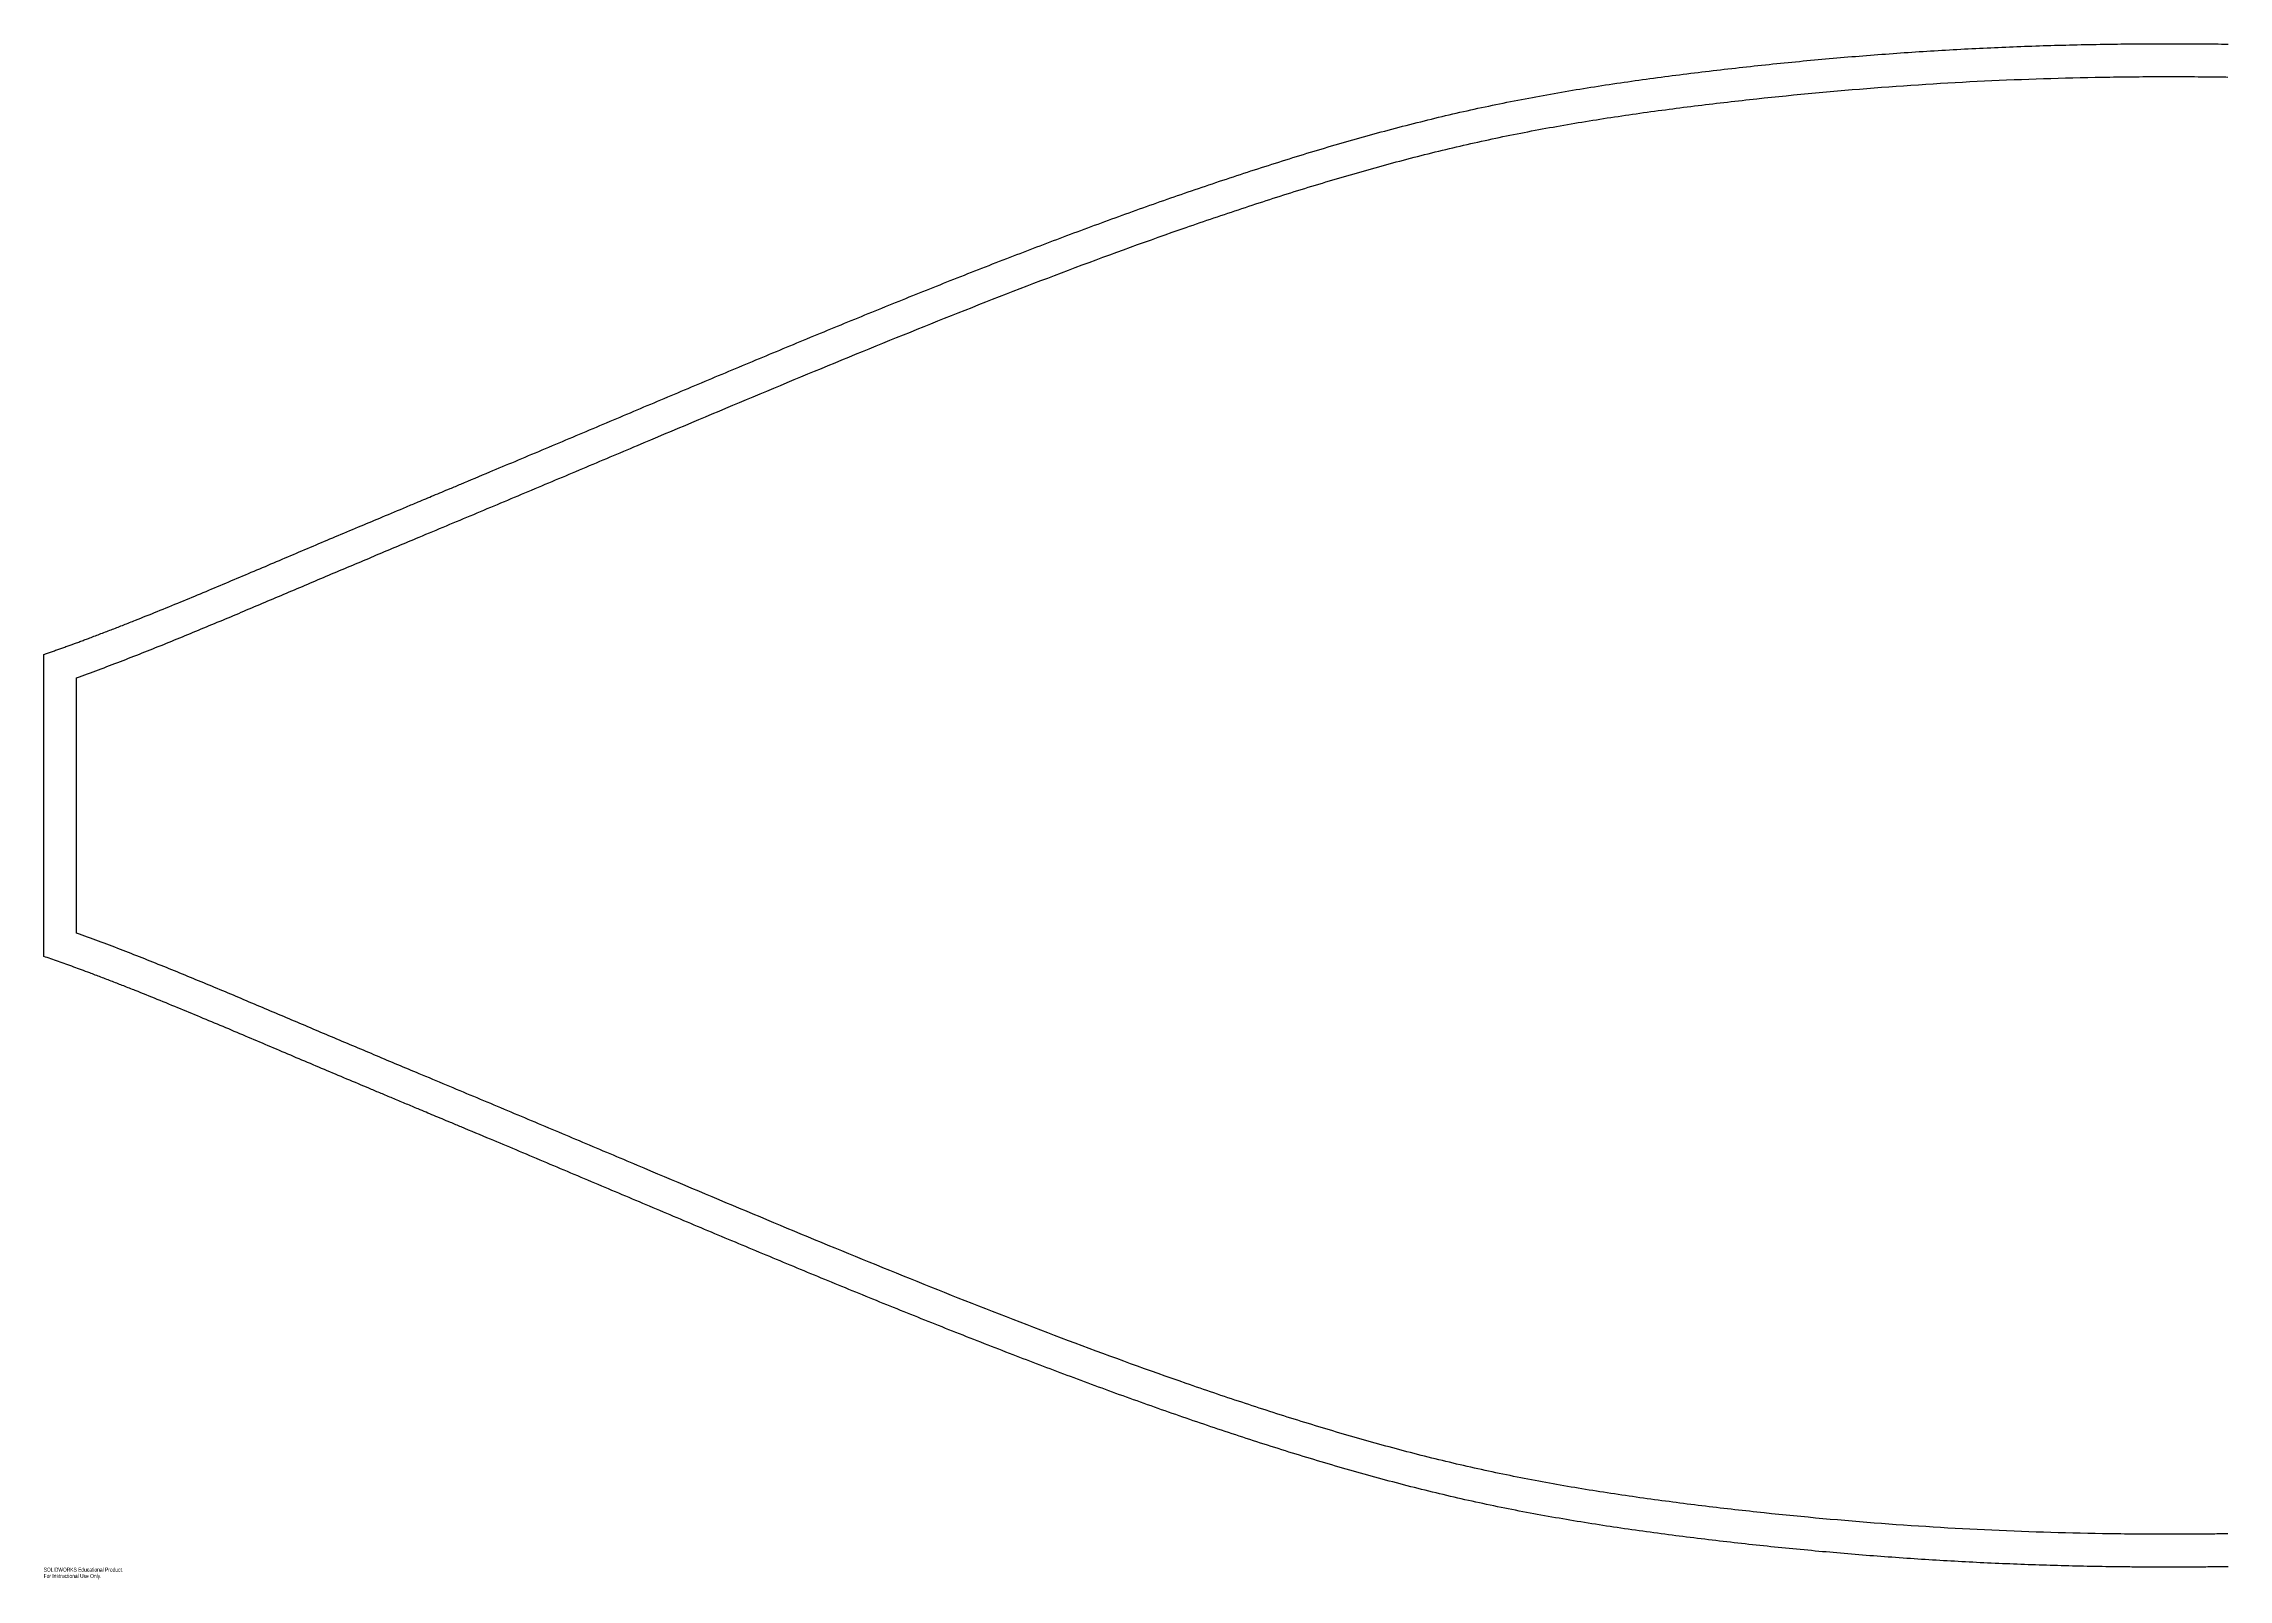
# Model space of a CAD drawing. Header units: inches. Extents: x -1514 to 1282, y -2074 to 286.
# Drawn here: x 550.4 to 650, y -304.4 to -234.4 of the extents above; entities that cross this region are included whole.
import ezdxf

# ---------------------------------------------------------------- set-up
doc = ezdxf.new("R2010")
doc.units = ezdxf.units.IN
doc.header["$LTSCALE"] = 0.1
doc.header["$MEASUREMENT"] = 0
doc.styles.add('SLDTEXTSTYLE0', font='TXT', dxfattribs={"width": 0.7})

msp = doc.modelspace()

# ---------------------------------------------------------------- linework, layer by layer
at = {"color": 7, "linetype": 'Continuous', "lineweight": 25}
for p, q in [((550.41701, -276.01834), (550.41701, -262.25159)), ((551.91701, -274.95545), (551.91701, -263.31448))]:
    msp.add_line(p, q, dxfattribs=at)
for points, knots in [([(566.95686, -255.51764), (567.13454, -255.44322), (567.54696, -255.27049), (568.20893, -254.99342), (568.85628, -254.72249), (569.70974, -254.3653), (570.69791, -253.95138), (572.34808, -253.25908), (573.96934, -252.57604), (575.61889, -251.87976), (577.26852, -251.18321), (579.33108, -250.31301), (581.80799, -249.27206), (584.28744, -248.23704), (586.77044, -247.21108), (589.25798, -246.19729), (591.77476, -245.18929), (594.2745, -244.20965), (596.78185, -243.25197), (599.27408, -242.32906), (601.80076, -241.42805), (604.33934, -240.56238), (606.89105, -239.73579), (609.45908, -238.9579), (611.62041, -238.35737), (613.35587, -237.91331), (614.66402, -237.59894), (615.97312, -237.30625), (617.7367, -236.94247), (619.95754, -236.53759), (622.64194, -236.1206), (624.89231, -235.82071), (626.70018, -235.60279), (628.5214, -235.39669), (630.79818, -235.16428), (633.08175, -234.96615), (634.90505, -234.8294), (636.27737, -234.7374), (637.64898, -234.65657), (639.01884, -234.58698), (640.38804, -234.52849), (641.75878, -234.48085), (643.13669, -234.44382), (644.25964, -234.42239), (645.12563, -234.41065), (645.73277, -234.40445), (646.34138, -234.40027), (646.95145, -234.39809), (647.56299, -234.39793), (648.176, -234.39976), (648.79047, -234.40365), (649.40641, -234.4094), (649.81751, -234.41493), (650.02331, -234.41769)], [0, 0, 0, 0, 0.00670211, 0.01555668, 0.02496415, 0.03111211, 0.04773555, 0.06222157, 0.09333165, 0.10888657, 0.12444086, 0.15554607, 0.18664466, 0.21773414, 0.24881189, 0.27987558, 0.31092339, 0.34284043, 0.37296718, 0.40396278, 0.43494245, 0.46590977, 0.49687053, 0.52783377, 0.55881524, 0.57452071, 0.58984043, 0.60537999, 0.62094384, 0.65215308, 0.68347866, 0.71491805, 0.73067677, 0.74645913, 0.7783049, 0.80981562, 0.82571106, 0.84152064, 0.85736638, 0.87321129, 0.88893721, 0.90474068, 0.92062267, 0.93658417, 0.9435633, 0.95055902, 0.9575714, 0.96460053, 0.97164648, 0.97870933, 0.98578915, 0.99288601, 1, 1, 1, 1]), ([(567.53649, -256.90113), (568.36501, -256.55412), (570.02153, -255.86112), (572.51056, -254.81832), (574.99848, -253.77012), (578.31267, -252.37031), (582.45516, -250.62366), (587.43329, -248.55325), (592.4274, -246.53359), (597.4466, -244.58932), (601.65539, -243.05959), (605.0446, -241.90863), (607.59622, -241.08674), (610.15811, -240.317), (612.73247, -239.60989), (615.31912, -238.97607), (617.92102, -238.42901), (620.54796, -237.96025), (623.19251, -237.55758), (625.85279, -237.2096), (629.41603, -236.80003), (633.87816, -236.38366), (639.24383, -236.05124), (643.72358, -235.91769), (646.86191, -235.89476), (648.43146, -235.90062), (649.21629, -235.90756), (649.66382, -235.91299), (649.88974, -235.91603), (650.00243, -235.91755)], [0.000001912, 0.000001912, 0.000001912, 0.000001912, 0.031251591, 0.062501271, 0.093750951, 0.12500063, 0.187499989, 0.249999349, 0.312498708, 0.374998067, 0.437497426, 0.468747106, 0.499996785, 0.531246465, 0.562496145, 0.593745824, 0.624995504, 0.656245183, 0.687494863, 0.718744543, 0.749994222, 0.812493581, 0.87499294, 0.9374923, 0.968741979, 0.984366819, 0.992179239, 0.996085449, 0.999991659, 0.999991659, 0.999991659, 0.999991659]), ([(550.41701, -262.25159), (550.47693, -262.231), (550.59756, -262.18957), (550.77949, -262.12631), (550.96365, -262.06173), (551.15002, -261.99579), (551.33861, -261.92849), (551.59461, -261.83636), (551.85345, -261.74208), (552.11515, -261.64567), (552.31483, -261.57157), (552.62017, -261.45745), (553.03501, -261.30051), (553.55238, -261.10163), (554.0744, -260.89805), (554.75372, -260.62971), (555.61928, -260.28195), (556.65182, -259.85939), (557.69449, -259.4263), (558.72363, -258.99417), (559.75185, -258.5592), (560.77966, -258.12267), (561.80765, -257.68605), (562.83006, -257.25317), (563.85934, -256.81863), (564.86742, -256.39424), (565.90408, -255.95885), (566.59139, -255.67081), (566.95686, -255.51764)], [0, 0, 0, 0, 0.01066156, 0.02146497, 0.03241032, 0.0434977, 0.05472718, 0.06609885, 0.08926905, 0.10106772, 0.11300888, 0.12509258, 0.15589006, 0.18759796, 0.21829132, 0.25009186, 0.31037862, 0.37506835, 0.43755712, 0.50004788, 0.56254067, 0.62503488, 0.68752948, 0.7500237, 0.81137855, 0.87501144, 0.93353654, 1, 1, 1, 1]), ([(551.91701, -263.31448), (552.25184, -263.19412), (552.92054, -262.94863), (554.24702, -262.44473), (555.89162, -261.79341), (557.84851, -260.98947), (559.79376, -260.17159), (561.72997, -259.34831), (563.66202, -258.5294), (565.59747, -257.714), (566.89025, -257.17196), (567.53649, -256.90113)], [0.059005052, 0.059005052, 0.059005052, 0.059005052, 0.11781666, 0.176628269, 0.294251485, 0.411874702, 0.529497918, 0.647121134, 0.764744351, 0.882367567, 0.999990784, 0.999990784, 0.999990784, 0.999990784]), ([(567.53649, -281.36882), (566.89026, -281.09804), (565.59758, -280.55596), (563.6621, -279.74058), (561.73005, -278.92165), (559.79383, -278.09837), (557.84858, -277.28048), (555.89169, -276.47655), (554.24707, -275.82521), (552.92061, -275.32133), (552.25186, -275.0758), (551.91701, -274.95545)], [0.000006452, 0.000006452, 0.000006452, 0.000006452, 0.117629653, 0.235252855, 0.352876057, 0.470499259, 0.588122461, 0.705745663, 0.823368865, 0.882180466, 0.940992067, 0.940992067, 0.940992067, 0.940992067]), ([(566.95691, -282.75233), (566.76869, -282.67346), (566.40316, -282.5203), (565.87137, -282.29725), (565.3724, -282.08778), (564.701, -281.80565), (563.85901, -281.45117), (562.82962, -281.01658), (561.80709, -280.58365), (560.77898, -280.14697), (559.75104, -279.71039), (558.72266, -279.27535), (557.69335, -278.84315), (556.65049, -278.40999), (555.61775, -277.98736), (554.75203, -277.63954), (554.0726, -277.37117), (553.55058, -277.1676), (553.03327, -276.96876), (552.56319, -276.79093), (552.14888, -276.63652), (551.78817, -276.50388), (551.43491, -276.3758), (551.08908, -276.25232), (550.75074, -276.13326), (550.52736, -276.05634), (550.41701, -276.01834)], [0, 0, 0, 0, 0.03422644, 0.06646919, 0.09672824, 0.12500361, 0.18864334, 0.25000596, 0.3125071, 0.37500843, 0.43751001, 0.50001188, 0.56251312, 0.62501297, 0.68971509, 0.75001451, 0.78181767, 0.81251391, 0.84421507, 0.87500607, 0.89703233, 0.91858042, 0.93965075, 0.96024379, 0.98036004, 1, 1, 1, 1]), ([(650.00229, -302.35238), (649.88985, -302.35394), (649.66457, -302.35706), (649.21714, -302.36226), (648.4316, -302.36939), (646.86261, -302.37511), (643.72383, -302.35233), (639.24435, -302.21868), (633.87852, -301.88629), (629.4165, -301.46997), (625.85313, -301.06037), (623.19289, -300.71241), (620.54832, -300.30973), (617.92128, -299.84099), (615.31947, -299.29399), (612.73275, -298.66012), (610.15826, -297.95296), (607.59649, -297.1833), (605.04464, -296.36132), (601.65567, -295.21047), (597.44669, -293.68066), (592.42753, -291.73642), (587.43338, -289.71674), (582.45523, -287.64632), (578.31272, -285.89967), (574.99852, -284.49985), (572.51057, -283.45164), (570.02155, -282.40884), (568.36501, -281.71583), (567.53649, -281.36882)], [0.000002799, 0.000002799, 0.000002799, 0.000002799, 0.003909033, 0.007815267, 0.015627735, 0.03125267, 0.062502541, 0.125002282, 0.187502024, 0.250001765, 0.281251636, 0.312501506, 0.343751377, 0.375001248, 0.406251118, 0.437500989, 0.46875086, 0.500000731, 0.531250601, 0.562500472, 0.625000213, 0.687499955, 0.749999696, 0.812499437, 0.874999179, 0.90624905, 0.93749892, 0.968748791, 0.999998662, 0.999998662, 0.999998662, 0.999998662]), ([(650.02331, -303.85223), (649.90944, -303.85381), (649.68185, -303.85696), (649.34069, -303.86092), (648.99997, -303.8643), (648.6597, -303.86706), (648.31987, -303.86921), (647.41782, -303.87327), (646.40499, -303.87145), (645.39355, -303.86218), (644.9461, -303.85684), (644.27001, -303.84752), (643.25522, -303.82875), (641.90382, -303.79343), (640.5589, -303.7479), (639.2162, -303.69199), (637.87385, -303.62547), (636.53149, -303.54826), (635.18907, -303.46039), (633.40584, -303.32973), (631.17261, -303.14032), (628.94436, -302.9179), (627.15968, -302.72015), (625.38113, -302.5105), (623.16068, -302.22242), (620.50248, -301.82221), (618.29473, -301.433), (616.53388, -301.0821), (614.77398, -300.70169), (612.58042, -300.17051), (609.96101, -299.45716), (607.35456, -298.67917), (604.76327, -297.8483), (602.18739, -296.97657), (599.6255, -296.06854), (597.10076, -295.13791), (594.56162, -294.17143), (592.0314, -293.18238), (589.48439, -292.1642), (586.96859, -291.14025), (584.45849, -290.10401), (581.9531, -289.05872), (579.45118, -288.00755), (577.36824, -287.12884), (575.70255, -286.42552), (574.03707, -285.72249), (572.40023, -285.03279), (570.73413, -284.33375), (569.73543, -283.91541), (568.87366, -283.55473), (568.21961, -283.281), (567.55222, -283.00166), (567.13584, -282.82727), (566.95691, -282.75233)], [0, 0, 0, 0, 0.00393624, 0.00786726, 0.01179308, 0.01571371, 0.01962916, 0.02353945, 0.04689339, 0.0546373, 0.05850168, 0.06236102, 0.07800888, 0.093585, 0.10909029, 0.12452568, 0.14004031, 0.15555142, 0.17100873, 0.18655018, 0.21736935, 0.24850005, 0.26398344, 0.27946693, 0.31043816, 0.34142692, 0.37245505, 0.3879941, 0.4035563, 0.43476511, 0.46609864, 0.49752908, 0.52894083, 0.56033612, 0.59172422, 0.62311155, 0.65358469, 0.68589931, 0.7173037, 0.74871555, 0.78012747, 0.81153799, 0.84294782, 0.87435742, 0.89006224, 0.90576711, 0.93717716, 0.95180167, 0.96858798, 0.97483153, 0.98429382, 0.99325079, 1, 1, 1, 1])]:
    msp.add_open_spline(points, degree=3, knots=knots, dxfattribs=at)

# ---------------------------------------------------------------- texts
at = {"color": 7, "linetype": 'Continuous', "char_height": 0.1903, "attachment_point": 1, "style": 'SLDTEXTSTYLE0'}
for s, insert in [('SOLIDWORKS Educational Product.', (550.41701, -303.89238)), ('For Instructional Use Only.', (550.41701, -304.17783))]:
    msp.add_mtext(s, dxfattribs=dict(at, insert=insert))

doc.saveas('drawing.dxf')
